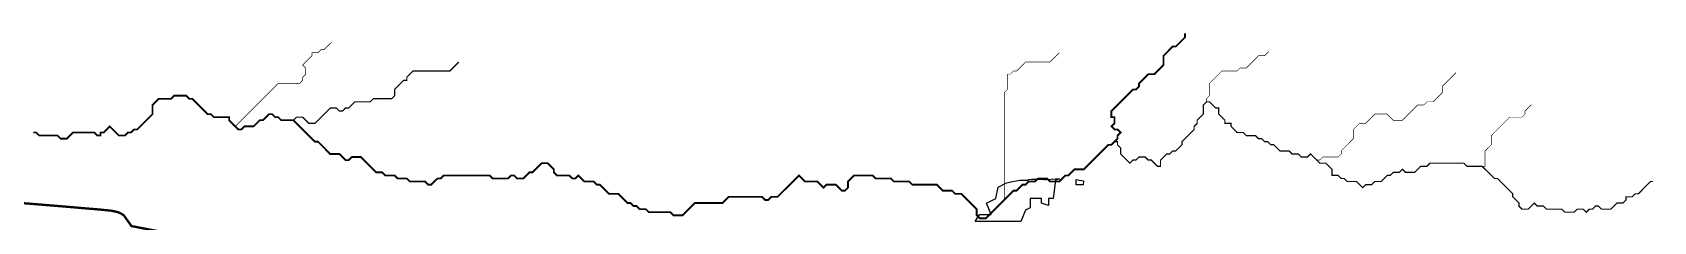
# Model space of a CAD drawing. Header units: metres. Extents: x 440276 to 476894, y 2561381 to 2578972.
# Drawn here: x 444997 to 447115, y 2567685 to 2567932 of the extents above; entities that cross this region are included whole.
import ezdxf

# ---------------------------------------------------------------- set-up
doc = ezdxf.new("R2010")
doc.units = ezdxf.units.M
doc.header["$LTSCALE"] = 8
for name, color, linetype in [('A_MAIN_PIPE', 5, 'Continuous'), ('A_STREAMS', 5, 'Continuous'), ('A_WADI', 4, 'Continuous')]:
    doc.layers.add(name, color=color, linetype=linetype)

msp = doc.modelspace()

# ---------------------------------------------------------------- linework, layer by layer
at = {"layer": 'A_MAIN_PIPE', "color": 5, "const_width": 3}
msp.add_lwpolyline([(440277.5, 2570714.7), (440279.6, 2570711.9), (440280.6, 2570710.5), (440287.8, 2570700.9), (440290.9, 2570696.8), (440298, 2570687.2), (440303.2, 2570680.4), (440310.4, 2570670.8), (440317.5, 2570661.1), (440324.7, 2570651.5), (440326.5, 2570649.2), (440333, 2570640.4), (440340.2, 2570630.8), (440347.4, 2570621.2), (440348.3, 2570620), (440354.8, 2570611.3), (440355.5, 2570610.4), (440362.7, 2570600.8), (440369.9, 2570591.2), (440370.9, 2570589.8), (440378.1, 2570580.2), (440385.3, 2570570.6), (440392.5, 2570561), (440393.5, 2570559.7), (440400.7, 2570550.1), (440407.9, 2570540.5), (440410.7, 2570536.7), (440425, 2570517.5), (440432.2, 2570507.9), (440438.6, 2570499.3), (440445.8, 2570489.7), (440453, 2570480.1), (440460, 2570470.6), (440460.2, 2570470.5), (440461.2, 2570469.1), (440468.4, 2570459.5), (440475.5, 2570449.9), (440482.7, 2570440.2), (440483.7, 2570438.9), (440490.9, 2570429.3), (440498.1, 2570419.7), (440499, 2570418.4), (440745.8, 2570103.6), (440753.5, 2570094.4), (440761, 2570085.4), (440761.2, 2570085.2), (440763.4, 2570082.6), (440765.9, 2570079.6), (440771.3, 2570073.4), (440779.1, 2570064.3), (440786.9, 2570055.2), (440788.1, 2570053.8), (440796.1, 2570044.7), (440804.1, 2570035.7), (440805.3, 2570034.3), (440813.6, 2570025.4), (440813.7, 2570025.3), (440821.8, 2570016.6), (440830, 2570007.9), (440838.2, 2569999.1), (440839.4, 2569997.8), (440846, 2569990.9), (440854.5, 2569982.3), (440862.9, 2569973.8), (440871.3, 2569965.2), (440879.6, 2569956.6), (440885.4, 2569950.7), (440894.1, 2569942.3), (440896.5, 2569940), (440905.1, 2569931.6), (440913.7, 2569923.2), (440922.3, 2569914.8), (440930.9, 2569906.5), (440935.4, 2569902.1), (440944.3, 2569893.8), (440953.1, 2569885.7), (440962, 2569877.5), (440970.8, 2569869.4), (440979.6, 2569861.3), (440988.4, 2569853.1), (440997.2, 2569845), (441006, 2569836.8), (441014.9, 2569828.7), (441023.7, 2569820.6), (441028.5, 2569816.1), (441037.8, 2569808.2), (441046.9, 2569800.4), (441056.1, 2569792.6), (441065.2, 2569784.8), (441074.3, 2569777), (441083.4, 2569769.2), (441092.6, 2569761.4), (441101.7, 2569753.6), (441110.8, 2569745.8), (441119.9, 2569738), (441122.1, 2569736.2), (441131.9, 2569728.7), (441141.5, 2569721.4), (441151, 2569714.1), (441160.5, 2569706.8), (441170.1, 2569699.5), (441179.6, 2569692.2), (441189.1, 2569684.9), (441198.7, 2569677.7), (441208.2, 2569670.4), (441217.7, 2569663.1), (441227.3, 2569655.8), (441236.8, 2569648.5), (441245, 2569642.2), (441246.3, 2569641.2), (441255.9, 2569633.9), (441265, 2569627), (441274.9, 2569619.9), (441278.3, 2569617.5), (441284.7, 2569613), (441294.5, 2569606), (441304.3, 2569599.1), (441306.2, 2569597.8), (441316.1, 2569590.9), (441326, 2569584.1), (441335.9, 2569577.3), (441345.4, 2569570.8), (441355.7, 2569564.2), (441365.8, 2569557.7), (441375.9, 2569551.3), (441386, 2569544.8), (441396.2, 2569538.4), (441398.6, 2569536.8), (441406.3, 2569531.9), (441416.4, 2569525.5), (441426.5, 2569519), (441436.6, 2569512.6), (441446.8, 2569506.1), (441456.9, 2569499.7), (441466.7, 2569493.4), (441476.8, 2569486.9), (441486.9, 2569480.5), (441497, 2569474), (441507.1, 2569467.6), (441517.3, 2569461.1), (441772.3, 2569298.1), (441782.4, 2569291.6), (441792.5, 2569285.2), (441799.9, 2569280.5), (441802.6, 2569278.7), (441812.7, 2569272.3), (441822.8, 2569265.8), (441833, 2569259.3), (441840.9, 2569254.2), (441851.1, 2569247.8), (441861.2, 2569241.4), (441871.4, 2569235), (441881.5, 2569228.5), (441891.6, 2569222.1), (441901.8, 2569215.7), (441911.9, 2569209.3), (441922.1, 2569202.9), (441931.2, 2569197.1), (441941.2, 2569190.6), (441951.2, 2569184.1), (441961.3, 2569177.5), (441971.4, 2569171), (441981.4, 2569164.5), (441991.5, 2569157.9), (442001.5, 2569151.4), (442011.6, 2569144.8), (442013.2, 2569143.8), (442017.1, 2569141.2), (442020.8, 2569138.6), (442024.3, 2569136), (442027.3, 2569133.5), (442030.6, 2569130.6), (442033.5, 2569127.6), (442036.5, 2569124.4), (442038.4, 2569122.1), (442041.9, 2569117.7), (442044.1, 2569114.5), (442045.1, 2569112.8), (442047.5, 2569107.8), (442049, 2569103.8), (442050, 2569101.3), (442050.5, 2569098.7), (442051.1, 2569095.5), (442051.4, 2569094.1), (442051.8, 2569091.9), (442052.1, 2569089.1), (442052.2, 2569087.9), (442052.3, 2569085.9), (442052.3, 2569083.7), (442078.6, 2569063.5), (442126.5, 2569064.9), (442130.6, 2569063.9), (442134.1, 2569062.9), (442135.8, 2569062.4), (442140.8, 2569060.4), (442144.1, 2569058.9), (442148.8, 2569056.6), (442151.1, 2569055.3), (442154.7, 2569053.3), (442158.3, 2569051.3), (442161.7, 2569049.3), (442181.8, 2569036.7), (442191.9, 2569030.3), (442202.1, 2569023.8), (442212.2, 2569017.4), (442213.2, 2569016.8), (442223.2, 2569010.3), (442233.3, 2569003.7), (442243.3, 2568997.2), (442253.4, 2568990.6), (442263.4, 2568984.1), (442273.5, 2568977.6), (442274.8, 2568976.7), (442284.9, 2568970.2), (442295, 2568963.7), (442305, 2568957.1), (442315.1, 2568950.6), (442325.2, 2568944.1), (442335.3, 2568937.6), (442336.6, 2568936.7), (442346.7, 2568930.2), (442355.3, 2568924.6), (442356.8, 2568923.7), (442366.8, 2568917.2), (442376.9, 2568910.7), (442385.2, 2568905.4), (442388, 2568903.6), (442398.1, 2568897.2), (442408.2, 2568890.7), (442418.3, 2568884.2), (442428.5, 2568877.8), (442438.6, 2568871.3), (442448.7, 2568864.9), (442458.8, 2568858.4), (442460.5, 2568857.3), (442470.7, 2568850.9), (442480.8, 2568844.5), (442490.9, 2568838.1), (442501.1, 2568831.6), (442511.2, 2568825.2), (442521.3, 2568818.8), (442522.6, 2568817.9), (442532.8, 2568811.5), (442542.9, 2568805.1), (442553, 2568798.7), (442563.2, 2568792.3), (442572.7, 2568786.2), (442582.8, 2568779.8), (442593, 2568773.4), (442594, 2568772.7), (442604.1, 2568766.3), (442614.2, 2568759.9), (442624.4, 2568753.4), (442634.5, 2568747), (442644.6, 2568740.6), (442646.8, 2568739.2), (442657, 2568732.7), (442667.1, 2568726.3), (442677.2, 2568719.8), (442687.3, 2568713.4), (442697.5, 2568707), (442707.6, 2568700.5), (442708.9, 2568699.7), (442719, 2568693.2), (442729.1, 2568686.8), (442739.3, 2568680.3), (442749.4, 2568673.9), (442759.5, 2568667.4), (442769.6, 2568661), (442779.7, 2568654.5), (442789.9, 2568648.1), (442800, 2568641.6), (442810.1, 2568635.2), (442820.3, 2568628.7), (442830.4, 2568622.2), (442832.9, 2568620.6), (442843.1, 2568614.2), (442853.2, 2568607.7), (442863.3, 2568601.3), (442873.4, 2568594.8), (442883.5, 2568588.4), (442893.6, 2568581.9), (442894.9, 2568581.1), (442905.1, 2568574.6), (442915.2, 2568568.2), (442925.3, 2568561.7), (442935.4, 2568555.2), (442945.5, 2568548.8), (442955.6, 2568542.3), (442956.9, 2568541.5), (442967, 2568535), (442977.2, 2568528.6), (442979.2, 2568527.2), (442989.4, 2568520.8), (442999.5, 2568514.3), (443009.6, 2568507.9), (443018.9, 2568501.9), (443029, 2568495.4), (443039.1, 2568489), (443049.3, 2568482.5), (443059.4, 2568476), (443069.5, 2568469.6), (443079.6, 2568463.1), (443080.9, 2568462.3), (443091, 2568455.8), (443101.1, 2568449.4), (443111.2, 2568442.9), (443121.3, 2568436.4), (443131.4, 2568430), (443141.5, 2568423.5), (443142.8, 2568422.7), (443152.9, 2568416.2), (443163.1, 2568409.7), (443173.2, 2568403.2), (443183.3, 2568396.8), (443193.4, 2568390.3), (443203.5, 2568383.8), (443204.8, 2568383), (443214.9, 2568376.5), (443225, 2568370), (443235.1, 2568363.6), (443245.2, 2568357.1), (443255.3, 2568350.6), (443260.2, 2568347.5), (443270.3, 2568341), (443280.4, 2568334.5), (443290.5, 2568328.1), (443300.6, 2568321.6), (443310.7, 2568315.1), (443320.8, 2568308.6), (443328.6, 2568303.6), (443338.7, 2568297.1), (443348.9, 2568290.7), (443359, 2568284.2), (443369.1, 2568277.7), (443379.2, 2568271.3), (443389.3, 2568264.8), (443390.6, 2568264), (443400.8, 2568257.5), (443410.9, 2568251.1), (443421, 2568244.7), (443431.1, 2568238.2), (443441.3, 2568231.8), (443451.4, 2568225.4), (443461.5, 2568218.9), (443471.6, 2568212.5), (443479.6, 2568207.4), (443489.8, 2568201), (443499.9, 2568194.6), (443510.1, 2568188.2), (443514.9, 2568185.2), (443525.1, 2568178.8), (443535.2, 2568172.4), (443545.4, 2568166), (443555.5, 2568159.6), (443565.7, 2568153.2), (443575.8, 2568146.8), (443577.1, 2568146), (443587.3, 2568139.6), (443597.4, 2568133.2), (443607.5, 2568126.7), (443617.6, 2568120.3), (443627.8, 2568113.9), (443722.3, 2568063.5), (443826.7, 2568000.2), (443868.6, 2567952.6), (443878.4, 2567948), (443889.2, 2567942.8), (443900, 2567937.6), (443910.8, 2567932.5), (443921.8, 2567927.2), (443929.5, 2567923.7), (443940.4, 2567918.7), (443951.3, 2567913.7), (443962.3, 2567908.8), (443973.3, 2567903.7), (443983.8, 2567899.2), (443994.9, 2567894.5), (444012.6, 2567886.9), (444018.2, 2567884.6), (444026.2, 2567881.3), (444034.2, 2567878.1), (444042.3, 2567875), (444053.9, 2567870.4), (444058.3, 2567868.7), (444066.3, 2567865.6), (444074.3, 2567862.5), (444082.3, 2567859.4), (444090.9, 2567856.2), (444098.5, 2567853.4), (444106.7, 2567850.5), (444114.8, 2567847.6), (444123, 2567844.8), (444132.4, 2567841.5), (444139.3, 2567839.2), (444147.5, 2567836.5), (444155.6, 2567833.8), (444163.8, 2567831.1), (444172, 2567828.5), (444181.5, 2567825.5), (444188.4, 2567823.3), (444196.7, 2567820.7), (444204.9, 2567818.2), (444213.2, 2567815.7), (444213.6, 2567815.5), (444221.4, 2567813.2), (444226.9, 2567811.6), (444238.1, 2567808.5), (444246.4, 2567806.2), (444254.7, 2567803.9), (444265.3, 2567801.1), (444271.4, 2567799.5), (444279.7, 2567797.3), (444288, 2567795.2), (444296.4, 2567793.1), (444307.4, 2567790.3), (444313.2, 2567789), (444321.5, 2567787), (444329.9, 2567785), (444338.3, 2567783.1), (444346.7, 2567781.2), (444358.6, 2567778.6), (444363.5, 2567777.5), (444372, 2567775.7), (444380.4, 2567773.9), (444388.8, 2567772.2), (444397.3, 2567770.5), (444405.7, 2567768.8), (444411.6, 2567767.6), (444422.7, 2567765.6), (444431.2, 2567764), (444439.7, 2567762.5), (444448.2, 2567761.1), (444456.8, 2567759.7), (444468.3, 2567757.9), (444473.8, 2567757), (444482.4, 2567755.8), (444492.8, 2567754.3), (444499.4, 2567753.4), (444507.9, 2567752.2), (444516.4, 2567751), (444528.2, 2567749.4), (444533.3, 2567748.7), (444541.8, 2567747.5), (444550.5, 2567746.3), (444555.3, 2567745.8), (444560, 2567745.2), (444566.4, 2567744.5), (444569.3, 2567744.2), (444574, 2567743.7), (444578.9, 2567743.2), (444639.3, 2567742.7), (444819.2, 2567725.2), (444924.6, 2567714.4), (444928, 2567714.2), (444935, 2567713.6), (444943.5, 2567712.8), (444952.1, 2567712.1), (444960.6, 2567711.3), (444965.9, 2567710.9), (444977.7, 2567709.9), (444981.5, 2567709.5), (444986.2, 2567709.1), (444994.8, 2567708.4), (445003.3, 2567707.7), (445013, 2567706.9), (445020.4, 2567706.3), (445029, 2567705.6), (445037.5, 2567704.9), (445046, 2567704.2), (445050.8, 2567703.8), (445063, 2567702.7), (445071.6, 2567702), (445080.1, 2567701.3), (445089.2, 2567700.5), (445099.6, 2567699.4), (445100.8, 2567699.2), (445101.9, 2567699), (445103.3, 2567698.7), (445104.7, 2567698.4), (445106, 2567698.1), (445107.6, 2567697.7), (445108.5, 2567697.4), (445109.7, 2567697), (445110.7, 2567696.5), (445112.5, 2567695.7), (445112.8, 2567695.6), (445113.8, 2567695), (445114.7, 2567694.4), (445116.4, 2567693.2), (445126.4, 2567679.3), (445265.1, 2567652.6), (445371.4, 2567661.7), (445377.4, 2567661.2), (445383, 2567660.8), (445393.6, 2567659.9), (445404.3, 2567659.1), (445414.9, 2567658.3), (445425.5, 2567657.6), (445436.1, 2567656.8), (445446.7, 2567656.1), (445457.4, 2567655.4), (445467.9, 2567654.7), (445478.5, 2567654), (445555.3, 2567654.5), (446003.6, 2567620.3), (446474.1, 2567587.8), (446559.3, 2567582.2), (446569.9, 2567581.5), (446580.5, 2567580.7), (446595, 2567579.7), (446601.7, 2567579.3), (446612.3, 2567578.6), (446622.8, 2567577.8), (446633.4, 2567577.1), (446644, 2567576.3), (446653.1, 2567575.7), (446665.2, 2567574.8), (446675.8, 2567574), (446686.3, 2567573.2), (446699.2, 2567572.2), (446707.5, 2567571.6), (446718.1, 2567570.8), (446728.7, 2567570), (446737, 2567569.4), (446749.9, 2567568.5), (446760.5, 2567567.7), (446773.2, 2567566.9), (446776.1, 2567566.7), (446781.6, 2567566.3), (446787.9, 2567565.7), (446797.1, 2567563.9), (446805.9, 2567561.4), (446815.5, 2567557.6), (446831.3, 2567550), (446832.6, 2567549.4), (446834.8, 2567548.5), (446836.7, 2567547.7), (446838.6, 2567546.9), (446840.6, 2567546.1), (446842.5, 2567545.3), (446844.7, 2567544.5), (446846.6, 2567543.8), (446849.5, 2567542.9), (446852, 2567542.3), (446853.7, 2567541.9), (446856.7, 2567541.3), (446859, 2567540.9), (446860.8, 2567540.7), (446863.4, 2567540.3), (446865.5, 2567540.1), (446867.6, 2567539.8), (446869.9, 2567539.5), (446883, 2567538.5), (446893.6, 2567537.6), (446904.2, 2567536.8), (446913.2, 2567536.1), (446925.4, 2567535.1), (446929.3, 2567534.8), (446936, 2567534.3), (446946.6, 2567533.5), (446957.2, 2567532.7), (446967.8, 2567531.9), (446978.4, 2567531.2), (446992, 2567530.2), (446999.6, 2567529.7), (447010.2, 2567529), (447020.8, 2567528.3), (447031.3, 2567527.5), (447041.9, 2567526.7), (447052.4, 2567525.9), (447056.8, 2567525.5), (447062.1, 2567525.1), (447073.5, 2567524), (447084.2, 2567523.1)], dxfattribs=at)
at = {"layer": 'A_STREAMS', "color": 5}
for points, const_width in [([(445388.1, 2567919.5), (445386, 2567917.5), (445382, 2567913.5), (445378, 2567909.5), (445374, 2567909.5), (445370, 2567905.5), (445366, 2567905.5), (445362, 2567905.5), (445362, 2567901.5), (445358, 2567897.5), (445354, 2567893.5), (445350, 2567889.5), (445354, 2567885.5), (445354, 2567881.5), (445354, 2567877.5), (445350, 2567873.5), (445350, 2567869.5), (445346, 2567865.5), (445342, 2567865.5), (445338, 2567865.5), (445334, 2567865.5), (445330, 2567865.5), (445326, 2567865.5), (445322, 2567865.5), (445318, 2567865.5), (445314, 2567861.4), (445310, 2567857.4), (445306, 2567853.4), (445302, 2567849.4), (445298, 2567845.4), (445293.9, 2567841.4), (445289.9, 2567837.4), (445285.9, 2567833.4), (445281.9, 2567829.4), (445277.9, 2567825.4), (445273.9, 2567821.4), (445269.9, 2567817.4), (445265.9, 2567813.4), (445261.9, 2567809.4)], 0.8), ([(446502.5, 2567930.7), (446502.5, 2567929.5), (446502.5, 2567925.5), (446498.5, 2567921.5), (446494.5, 2567917.5), (446490.5, 2567913.5), (446486.5, 2567913.5), (446482.5, 2567909.5), (446478.5, 2567905.5), (446474.5, 2567901.5), (446474.5, 2567897.5), (446474.5, 2567893.5), (446474.5, 2567889.5), (446470.5, 2567885.5), (446466.5, 2567881.5), (446462.5, 2567877.5), (446458.5, 2567877.5), (446454.5, 2567877.5), (446450.5, 2567873.5), (446446.5, 2567869.5), (446442.5, 2567865.5), (446442.5, 2567861.4), (446438.4, 2567857.4), (446434.4, 2567857.4), (446430.4, 2567853.4), (446426.4, 2567849.4), (446422.4, 2567845.4), (446418.4, 2567841.4), (446414.4, 2567837.4), (446410.4, 2567833.4), (446406.4, 2567829.4), (446406.4, 2567825.4), (446406.4, 2567821.4), (446410.4, 2567821.4), (446410.4, 2567817.4), (446410.4, 2567813.4), (446406.4, 2567809.4), (446410.4, 2567805.4), (446414.4, 2567805.4), (446418.4, 2567801.4), (446414.4, 2567797.4), (446414.4, 2567793.4), (446410.4, 2567789.4)], 2.4), ([(445554, 2567893.4), (445550.1, 2567889.5), (445546.1, 2567885.5), (445542.1, 2567881.5), (445538.1, 2567881.5), (445534.1, 2567881.5), (445530.1, 2567881.5), (445526.1, 2567881.5), (445522, 2567881.5), (445518, 2567881.5), (445514, 2567881.5), (445510, 2567881.5), (445506, 2567881.5), (445502, 2567881.5), (445498, 2567881.5), (445494, 2567881.5), (445490, 2567877.5), (445486, 2567873.5), (445486, 2567869.5), (445482, 2567869.5), (445478, 2567865.5), (445474, 2567861.4), (445470, 2567857.4), (445470, 2567853.4), (445470, 2567849.4), (445466, 2567845.4), (445462, 2567845.4), (445458, 2567845.4), (445454, 2567845.4), (445450, 2567845.4), (445446, 2567845.4), (445442, 2567845.4), (445438, 2567841.4), (445434, 2567841.4), (445430, 2567841.4), (445426, 2567841.4), (445422, 2567841.4), (445418, 2567841.4), (445414, 2567837.4), (445410, 2567833.4), (445406, 2567833.4), (445402, 2567829.4), (445398, 2567829.4), (445394, 2567833.4), (445390, 2567833.4), (445386, 2567833.4), (445382, 2567829.4), (445378, 2567825.4), (445374, 2567821.4), (445370, 2567817.4), (445366, 2567813.4), (445362, 2567813.4), (445358, 2567813.4), (445354, 2567817.4), (445350, 2567821.4), (445346, 2567821.4), (445342, 2567821.4), (445338, 2567817.4)], 1.6), ([(446338.4, 2567905.5), (446334.4, 2567901.5), (446330.4, 2567897.5), (446326.4, 2567893.5), (446322.4, 2567893.5), (446318.4, 2567893.5), (446314.4, 2567893.5), (446310.4, 2567893.5), (446306.4, 2567893.5), (446302.4, 2567893.5), (446298.4, 2567893.5), (446294.4, 2567893.5), (446290.4, 2567889.5), (446286.4, 2567885.5), (446282.4, 2567881.5), (446278.4, 2567881.5), (446274.4, 2567877.5), (446270.4, 2567877.5), (446270.4, 2567873.5), (446270.4, 2567869.5), (446270.4, 2567865.5), (446270.4, 2567861.4), (446270.4, 2567857.4), (446266.4, 2567853.4), (446266.4, 2567849.4), (446266.4, 2567845.4), (446266.4, 2567841.4), (446266.4, 2567837.4), (446266.4, 2567833.4), (446266.4, 2567829.4), (446266.4, 2567825.4), (446266.4, 2567821.4), (446266.4, 2567817.4), (446266.4, 2567813.4), (446266.4, 2567809.4), (446266.4, 2567805.4), (446266.4, 2567801.4), (446266.4, 2567797.4), (446266.4, 2567793.4), (446266.4, 2567789.4), (446266.4, 2567785.4), (446266.4, 2567781.4), (446266.4, 2567777.4), (446266.4, 2567773.4), (446266.4, 2567769.4), (446266.4, 2567765.4), (446266.4, 2567761.4), (446266.4, 2567757.4), (446266.4, 2567753.4), (446266.4, 2567749.4), (446266.4, 2567745.4), (446266.4, 2567741.4), (446266.4, 2567737.4), (446266.4, 2567733.4), (446266.4, 2567729.4), (446266.4, 2567725.4), (446266.4, 2567721.4), (446266.4, 2567717.4), (446266.4, 2567713.4)], 0.8), ([(446612, 2567906.9), (446610.5, 2567905.5), (446606.5, 2567901.5), (446602.5, 2567901.5), (446598.5, 2567901.5), (446594.5, 2567897.5), (446590.5, 2567893.5), (446586.5, 2567889.5), (446582.5, 2567885.5), (446578.5, 2567885.5), (446574.5, 2567885.5), (446570.5, 2567881.5), (446566.5, 2567881.5), (446562.5, 2567881.5), (446558.5, 2567881.5), (446554.5, 2567881.5), (446550.5, 2567881.5), (446546.5, 2567877.5), (446542.5, 2567873.5), (446538.5, 2567869.5), (446534.5, 2567865.5), (446534.5, 2567861.4), (446534.5, 2567857.4), (446534.5, 2567853.4), (446534.5, 2567849.4), (446530.5, 2567845.4), (446530.5, 2567841.4)], 0.8), ([(446856.6, 2567879.4), (446854.6, 2567877.5), (446850.6, 2567873.5), (446846.6, 2567869.5), (446842.6, 2567865.5), (446838.6, 2567861.4), (446838.6, 2567857.4), (446838.6, 2567853.4), (446834.6, 2567849.4), (446830.6, 2567845.4), (446826.6, 2567841.4), (446822.6, 2567841.4), (446818.6, 2567841.4), (446814.6, 2567837.4), (446810.6, 2567837.4), (446806.6, 2567837.4), (446802.6, 2567833.4), (446798.6, 2567829.4), (446794.6, 2567825.4), (446790.6, 2567821.4), (446786.6, 2567817.4), (446782.6, 2567817.4), (446778.6, 2567817.4), (446774.6, 2567817.4), (446770.6, 2567821.4), (446766.6, 2567825.4), (446762.6, 2567825.4), (446758.6, 2567825.4), (446754.6, 2567825.4), (446750.6, 2567825.4), (446746.6, 2567821.4), (446742.6, 2567817.4), (446738.6, 2567813.4), (446734.6, 2567813.4), (446730.6, 2567813.4), (446726.6, 2567809.4), (446722.6, 2567805.4), (446722.6, 2567801.4), (446722.6, 2567797.4), (446722.6, 2567793.4), (446718.6, 2567789.4), (446714.6, 2567785.4), (446710.6, 2567781.4), (446706.6, 2567777.4), (446706.6, 2567773.4), (446702.6, 2567769.4), (446698.6, 2567769.4), (446694.6, 2567769.4), (446690.6, 2567769.4), (446686.6, 2567769.4), (446682.6, 2567769.4), (446678.6, 2567765.4), (446674.6, 2567765.4)], 0.8), ([(445261.9, 2567809.4), (445257.9, 2567813.4), (445253.9, 2567817.4), (445253.9, 2567821.4), (445249.9, 2567821.4), (445245.9, 2567821.4), (445241.9, 2567821.4), (445237.9, 2567821.4), (445233.9, 2567821.4), (445229.9, 2567825.4), (445225.9, 2567825.4), (445221.9, 2567829.4), (445217.9, 2567833.4), (445213.9, 2567837.4), (445209.9, 2567841.4), (445205.9, 2567845.4), (445201.9, 2567845.4), (445197.9, 2567849.4), (445193.9, 2567849.4), (445189.9, 2567849.4), (445185.9, 2567849.4), (445181.9, 2567849.4), (445177.9, 2567845.4), (445173.9, 2567845.4), (445169.9, 2567845.4), (445165.9, 2567845.4), (445161.9, 2567845.4), (445157.9, 2567841.4), (445153.9, 2567837.4), (445153.9, 2567833.4), (445153.9, 2567829.4), (445153.9, 2567825.4), (445149.9, 2567821.4), (445145.9, 2567817.4), (445141.9, 2567813.4), (445137.9, 2567809.4), (445133.9, 2567805.4), (445129.9, 2567805.4), (445125.9, 2567801.4), (445121.9, 2567801.4), (445117.9, 2567797.4), (445113.9, 2567797.4), (445109.9, 2567797.4), (445105.9, 2567801.4), (445101.9, 2567805.4), (445097.9, 2567809.4), (445093.9, 2567805.4), (445089.9, 2567801.4), (445085.9, 2567801.4), (445085.9, 2567797.4), (445081.9, 2567797.4), (445077.9, 2567801.4), (445073.9, 2567801.4), (445069.9, 2567801.4), (445065.8, 2567801.4), (445061.8, 2567801.4), (445057.8, 2567801.4), (445053.8, 2567801.4), (445049.8, 2567801.4), (445045.8, 2567797.4), (445041.8, 2567793.4), (445037.8, 2567793.4), (445033.8, 2567793.4), (445029.8, 2567797.4), (445025.8, 2567797.4), (445021.8, 2567797.4), (445017.8, 2567797.4), (445013.8, 2567797.4), (445009.8, 2567797.4), (445005.8, 2567797.4), (445001.8, 2567801.4), (444998.2, 2567801.4)], 2.4), ([(446530.5, 2567841.4), (446526.5, 2567837.4), (446526.5, 2567833.4), (446526.5, 2567829.4), (446526.5, 2567825.4), (446522.5, 2567821.4), (446518.5, 2567817.4), (446518.5, 2567813.4), (446514.5, 2567809.4), (446514.5, 2567805.4), (446510.5, 2567801.4), (446506.5, 2567797.4), (446502.5, 2567793.4), (446498.5, 2567789.4), (446498.5, 2567785.4), (446494.5, 2567781.4), (446490.5, 2567777.4), (446486.5, 2567777.4), (446482.5, 2567773.4), (446478.5, 2567773.4), (446474.5, 2567769.4), (446470.5, 2567765.4), (446470.5, 2567761.4), (446470.5, 2567757.4), (446466.5, 2567757.4), (446462.5, 2567761.4), (446458.5, 2567765.4), (446454.5, 2567765.4), (446450.5, 2567769.4), (446446.5, 2567769.4), (446442.5, 2567769.4), (446438.4, 2567765.4), (446434.4, 2567765.4), (446430.4, 2567761.4), (446426.4, 2567765.4), (446422.4, 2567769.4), (446418.4, 2567773.4), (446418.4, 2567777.4), (446418.4, 2567781.4), (446414.4, 2567785.4), (446414.4, 2567789.4), (446410.4, 2567789.4)], 1.6), ([(446674.6, 2567765.4), (446670.6, 2567769.4), (446666.5, 2567773.4), (446662.5, 2567769.4), (446658.5, 2567769.4), (446654.5, 2567769.4), (446650.5, 2567773.4), (446646.5, 2567773.4), (446642.5, 2567773.4), (446638.5, 2567777.4), (446634.5, 2567777.4), (446630.5, 2567777.4), (446626.5, 2567777.4), (446622.5, 2567781.4), (446618.5, 2567785.4), (446614.5, 2567785.4), (446610.5, 2567789.4), (446606.5, 2567789.4), (446602.5, 2567793.4), (446598.5, 2567793.4), (446594.5, 2567797.4), (446590.5, 2567797.4), (446586.5, 2567797.4), (446582.5, 2567797.4), (446578.5, 2567801.4), (446574.5, 2567801.4), (446570.5, 2567801.4), (446566.5, 2567805.4), (446562.5, 2567809.4), (446562.5, 2567813.4), (446558.5, 2567813.4), (446554.5, 2567813.4), (446554.5, 2567817.4), (446550.5, 2567821.4), (446546.5, 2567825.4), (446546.5, 2567829.4), (446546.5, 2567833.4), (446542.5, 2567833.4), (446538.5, 2567837.4), (446534.5, 2567841.4), (446530.5, 2567841.4)], 1.6), ([(446955.3, 2567837.4), (446954.7, 2567837.4), (446950.7, 2567833.4), (446946.7, 2567829.4), (446946.7, 2567825.4), (446942.7, 2567821.4), (446938.7, 2567821.4), (446934.7, 2567821.4), (446930.7, 2567821.4), (446926.7, 2567821.4), (446922.7, 2567817.4), (446918.7, 2567813.4), (446914.7, 2567809.4), (446910.7, 2567805.4), (446906.7, 2567801.4), (446902.7, 2567797.4), (446902.7, 2567793.4), (446902.7, 2567789.4), (446902.7, 2567785.4), (446898.7, 2567781.4), (446894.6, 2567777.4), (446894.6, 2567773.4), (446894.6, 2567769.4), (446894.6, 2567765.4), (446894.6, 2567761.4), (446894.6, 2567757.4), (446890.6, 2567757.4)], 0.8), ([(445338, 2567817.4), (445334, 2567817.4), (445330, 2567817.4), (445326, 2567817.4), (445322, 2567817.4), (445318, 2567821.4), (445314, 2567821.4), (445310, 2567825.4), (445306, 2567825.4), (445302, 2567821.4), (445298, 2567817.4), (445293.9, 2567817.4), (445289.9, 2567813.4), (445285.9, 2567809.4), (445281.9, 2567809.4), (445277.9, 2567809.4), (445273.9, 2567809.4), (445269.9, 2567805.4), (445265.9, 2567805.4), (445261.9, 2567809.4)], 2.4), ([(446266.4, 2567713.4), (446262.4, 2567709.4), (446258.4, 2567705.4), (446254.4, 2567701.4), (446250.4, 2567697.4), (446246.4, 2567693.4), (446242.4, 2567689.4), (446238.4, 2567689.4), (446234.4, 2567689.4), (446230.4, 2567693.4), (446230.4, 2567697.4), (446230.4, 2567701.4), (446226.4, 2567705.4), (446222.4, 2567709.4), (446218.4, 2567713.4), (446214.4, 2567717.4), (446210.3, 2567721.4), (446206.3, 2567721.4), (446202.3, 2567721.4), (446198.3, 2567725.4), (446194.3, 2567725.4), (446190.3, 2567725.4), (446186.3, 2567725.4), (446182.3, 2567729.4), (446178.3, 2567733.4), (446174.3, 2567733.4), (446170.3, 2567733.4), (446166.3, 2567733.4), (446162.3, 2567733.4), (446158.3, 2567733.4), (446154.3, 2567733.4), (446150.3, 2567733.4), (446146.3, 2567733.4), (446142.3, 2567737.4), (446138.3, 2567737.4), (446134.3, 2567737.4), (446130.3, 2567737.4), (446126.3, 2567737.4), (446122.3, 2567737.4), (446118.3, 2567741.4), (446114.3, 2567741.4), (446110.3, 2567741.4), (446106.3, 2567741.4), (446102.3, 2567741.4), (446098.3, 2567741.4), (446094.3, 2567745.4), (446090.3, 2567745.4), (446086.3, 2567745.4), (446082.3, 2567745.4), (446078.3, 2567745.4), (446074.3, 2567745.4), (446070.3, 2567745.4), (446066.3, 2567741.4), (446062.3, 2567737.4), (446062.3, 2567733.4), (446062.3, 2567729.4), (446058.3, 2567725.4), (446054.3, 2567725.4), (446050.3, 2567729.4), (446046.3, 2567733.4), (446042.3, 2567733.4), (446038.3, 2567733.4), (446034.3, 2567733.4), (446030.3, 2567729.4), (446026.3, 2567733.4), (446022.3, 2567737.4), (446018.3, 2567737.4), (446014.3, 2567737.4), (446010.3, 2567737.4), (446006.3, 2567737.4), (446002.3, 2567741.4), (445998.3, 2567745.4), (445994.3, 2567741.4), (445990.3, 2567737.4), (445986.3, 2567733.4), (445982.3, 2567729.4), (445978.2, 2567725.4), (445974.2, 2567721.4), (445970.2, 2567717.4), (445966.2, 2567717.4), (445962.2, 2567717.4), (445958.2, 2567713.4), (445954.2, 2567713.4), (445950.2, 2567717.4), (445946.2, 2567717.4), (445942.2, 2567717.4), (445938.2, 2567717.4), (445934.2, 2567717.4), (445930.2, 2567717.4), (445926.2, 2567717.4), (445922.2, 2567717.4), (445918.2, 2567717.4), (445914.2, 2567717.4), (445910.2, 2567717.4), (445906.2, 2567717.4), (445902.2, 2567713.4), (445898.2, 2567709.4), (445894.2, 2567709.4), (445890.2, 2567709.4), (445886.2, 2567709.4), (445882.2, 2567709.4), (445878.2, 2567709.4), (445874.2, 2567709.4), (445870.2, 2567709.4), (445866.2, 2567709.4), (445862.2, 2567709.4), (445858.2, 2567705.4), (445854.2, 2567701.4), (445850.2, 2567697.4), (445846.2, 2567693.4), (445842.2, 2567693.4), (445838.2, 2567693.4), (445834.2, 2567693.4), (445830.2, 2567697.4), (445826.2, 2567697.4), (445822.2, 2567697.4), (445818.2, 2567697.4), (445814.2, 2567697.4), (445810.2, 2567697.4), (445806.2, 2567697.4), (445802.2, 2567697.4), (445798.2, 2567701.4), (445794.2, 2567701.4), (445790.2, 2567701.4), (445786.2, 2567705.4), (445782.2, 2567705.4), (445778.2, 2567709.4), (445774.2, 2567709.4), (445770.2, 2567713.4), (445766.2, 2567717.4), (445762.2, 2567721.4), (445758.2, 2567721.4), (445754.2, 2567721.4), (445750.1, 2567721.4), (445746.1, 2567725.4), (445742.1, 2567729.4), (445738.1, 2567733.4), (445734.1, 2567733.4), (445730.1, 2567737.4), (445726.1, 2567737.4), (445722.1, 2567737.4), (445718.1, 2567737.4), (445714.1, 2567741.4), (445710.1, 2567745.4), (445706.1, 2567741.4), (445702.1, 2567741.4), (445698.1, 2567745.4), (445694.1, 2567745.4), (445690.1, 2567745.4), (445686.1, 2567745.4), (445682.1, 2567745.4), (445678.1, 2567749.4), (445678.1, 2567753.4), (445674.1, 2567757.4), (445670.1, 2567761.4), (445666.1, 2567761.4), (445662.1, 2567761.4), (445658.1, 2567757.4), (445654.1, 2567753.4), (445650.1, 2567749.4), (445646.1, 2567749.4), (445642.1, 2567745.4), (445638.1, 2567741.4), (445634.1, 2567741.4), (445630.1, 2567741.4), (445626.1, 2567745.4), (445622.1, 2567745.4), (445618.1, 2567741.4), (445614.1, 2567741.4), (445610.1, 2567741.4), (445606.1, 2567741.4), (445602.1, 2567741.4), (445598.1, 2567741.4), (445594.1, 2567745.4), (445590.1, 2567745.4), (445586.1, 2567745.4), (445582.1, 2567745.4), (445578.1, 2567745.4), (445574.1, 2567745.4), (445570.1, 2567745.4), (445566.1, 2567745.4), (445562.1, 2567745.4), (445558.1, 2567745.4), (445554.1, 2567745.4), (445550.1, 2567745.4), (445546.1, 2567745.4), (445542.1, 2567745.4), (445538.1, 2567745.4), (445534.1, 2567745.4), (445530.1, 2567741.4), (445526.1, 2567741.4), (445522, 2567737.4), (445518, 2567733.4), (445514, 2567733.4), (445510, 2567737.4), (445506, 2567737.4), (445502, 2567737.4), (445498, 2567737.4), (445494, 2567737.4), (445490, 2567737.4), (445486, 2567741.4), (445482, 2567741.4), (445478, 2567741.4), (445474, 2567741.4), (445470, 2567745.4), (445466, 2567745.4), (445462, 2567745.4), (445458, 2567745.4), (445454, 2567749.4), (445450, 2567749.4), (445446, 2567749.4), (445442, 2567753.4), (445438, 2567757.4), (445434, 2567761.4), (445430, 2567765.4), (445426, 2567769.4), (445422, 2567769.4), (445418, 2567769.4), (445414, 2567769.4), (445410, 2567765.4), (445406, 2567765.4), (445402, 2567769.4), (445398, 2567773.4), (445394, 2567773.4), (445390, 2567773.4), (445386, 2567773.4), (445382, 2567777.4), (445378, 2567781.4), (445374, 2567785.4), (445370, 2567789.4), (445366, 2567789.4), (445362, 2567793.4), (445358, 2567797.4), (445354, 2567801.4), (445350, 2567805.4), (445346, 2567809.4), (445342, 2567813.4), (445338, 2567817.4)], 2.4), ([(446410.4, 2567789.4), (446406.4, 2567785.4), (446402.4, 2567785.4), (446398.4, 2567781.4), (446394.4, 2567777.4), (446390.4, 2567773.4), (446386.4, 2567769.4), (446382.4, 2567765.4), (446378.4, 2567761.4), (446374.4, 2567757.4), (446370.4, 2567753.4), (446366.4, 2567753.4), (446362.4, 2567753.4), (446358.4, 2567753.4), (446354.4, 2567749.4), (446350.4, 2567745.4), (446346.4, 2567745.4), (446342.4, 2567741.4), (446338.4, 2567737.4), (446334.4, 2567737.4), (446330.4, 2567737.4), (446326.4, 2567737.4), (446322.4, 2567741.4), (446318.4, 2567741.4), (446314.4, 2567741.4), (446310.4, 2567741.4), (446306.4, 2567737.4), (446302.4, 2567737.4), (446298.4, 2567737.4), (446294.4, 2567733.4), (446290.4, 2567733.4), (446286.4, 2567729.4), (446282.4, 2567725.4), (446278.4, 2567725.4), (446274.4, 2567721.4), (446270.4, 2567717.4), (446266.4, 2567713.4)], 2.4), ([(446890.6, 2567757.4), (446886.6, 2567757.4), (446882.6, 2567757.4), (446878.6, 2567757.4), (446874.6, 2567757.4), (446870.6, 2567757.4), (446866.6, 2567761.4), (446862.6, 2567761.4), (446858.6, 2567761.4), (446854.6, 2567761.4), (446850.6, 2567761.4), (446846.6, 2567761.4), (446842.6, 2567761.4), (446838.6, 2567761.4), (446834.6, 2567761.4), (446830.6, 2567761.4), (446826.6, 2567761.4), (446822.6, 2567761.4), (446818.6, 2567757.4), (446814.6, 2567757.4), (446810.6, 2567757.4), (446806.6, 2567753.4), (446802.6, 2567749.4), (446798.6, 2567749.4), (446794.6, 2567749.4), (446790.6, 2567749.4), (446786.6, 2567753.4), (446782.6, 2567749.4), (446778.6, 2567749.4), (446774.6, 2567749.4), (446770.6, 2567745.4), (446766.6, 2567745.4), (446762.6, 2567741.4), (446758.6, 2567737.4), (446754.6, 2567737.4), (446750.6, 2567737.4), (446746.6, 2567733.4), (446742.6, 2567733.4), (446738.6, 2567733.4), (446734.6, 2567729.4), (446730.6, 2567733.4), (446726.6, 2567737.4), (446722.6, 2567737.4), (446718.6, 2567737.4), (446714.6, 2567737.4), (446710.6, 2567741.4), (446706.6, 2567741.4), (446702.6, 2567745.4), (446698.6, 2567745.4), (446694.6, 2567745.4), (446694.6, 2567749.4), (446694.6, 2567753.4), (446690.6, 2567757.4), (446686.6, 2567761.4), (446682.6, 2567761.4), (446678.6, 2567761.4), (446674.6, 2567765.4)], 1.6), ([(447113.8, 2567737.4), (447110.7, 2567737.4), (447106.7, 2567733.4), (447102.7, 2567729.4), (447098.7, 2567725.4), (447094.7, 2567721.4), (447090.7, 2567721.4), (447086.7, 2567717.4), (447082.7, 2567717.4), (447078.7, 2567717.4), (447078.7, 2567713.4), (447074.7, 2567709.4), (447070.7, 2567709.4), (447066.7, 2567709.4), (447062.7, 2567705.4), (447058.7, 2567701.4), (447054.7, 2567701.4), (447050.7, 2567701.4), (447046.7, 2567701.4), (447042.7, 2567705.4), (447038.7, 2567705.4), (447034.7, 2567701.4), (447030.7, 2567701.4), (447026.7, 2567697.4), (447022.7, 2567701.4), (447018.7, 2567701.4), (447014.7, 2567701.4), (447010.7, 2567697.4), (447006.7, 2567697.4), (447002.7, 2567697.4), (446998.7, 2567697.4), (446994.7, 2567701.4), (446990.7, 2567701.4), (446986.7, 2567701.4), (446982.7, 2567701.4), (446978.7, 2567701.4), (446974.7, 2567701.4), (446970.7, 2567705.4), (446966.7, 2567705.4), (446962.7, 2567705.4), (446958.7, 2567709.4), (446954.7, 2567705.4), (446950.7, 2567701.4), (446946.7, 2567701.4), (446942.7, 2567701.4), (446938.7, 2567705.4), (446938.7, 2567709.4), (446934.7, 2567713.4), (446930.7, 2567717.4), (446930.7, 2567721.4), (446926.7, 2567725.4), (446922.7, 2567729.4), (446918.7, 2567733.4), (446914.7, 2567737.4), (446910.7, 2567741.4), (446906.7, 2567741.4), (446902.7, 2567745.4), (446898.7, 2567749.4), (446894.6, 2567753.4), (446890.6, 2567757.4)], 1.6)]:
    msp.add_lwpolyline(points, dxfattribs=dict(at, const_width=const_width))
at = {"layer": 'A_WADI', "color": 4}
for points in [[(446297.3, 2567739.2), (446297.9, 2567740.1), (446302.6, 2567740.4), (446308.5, 2567740.5), (446318.3, 2567740.2), (446321.1, 2567739.9), (446327.6, 2567740.6), (446333.4, 2567741), (446338.8, 2567741.1), (446333.3, 2567739.2), (446330.3, 2567715.2), (446324.3, 2567715.2), (446324.3, 2567706.2), (446315.3, 2567709.2), (446315.3, 2567715.2), (446300.3, 2567715.2), (446300.3, 2567703.2), (446294.3, 2567700.2), (446288.3, 2567685.2), (446228.3, 2567685.2), (446234.3, 2567694.2), (446249.3, 2567694.2), (446243.3, 2567709.2), (446255.3, 2567715.2), (446258.3, 2567730.2), (446269.3, 2567735.7), (446271.5, 2567736.3), (446277.3, 2567737.6), (446287, 2567739.1), (446287.9, 2567739.2), (446297.3, 2567739.2)], [(446369.3, 2567733.2), (446360.3, 2567733.2), (446360.3, 2567739.9), (446364.7, 2567739.3), (446370, 2567738.3), (446369.3, 2567733.2)]]:
    msp.add_lwpolyline(points, close=True, dxfattribs=at)

doc.saveas('drawing.dxf')
